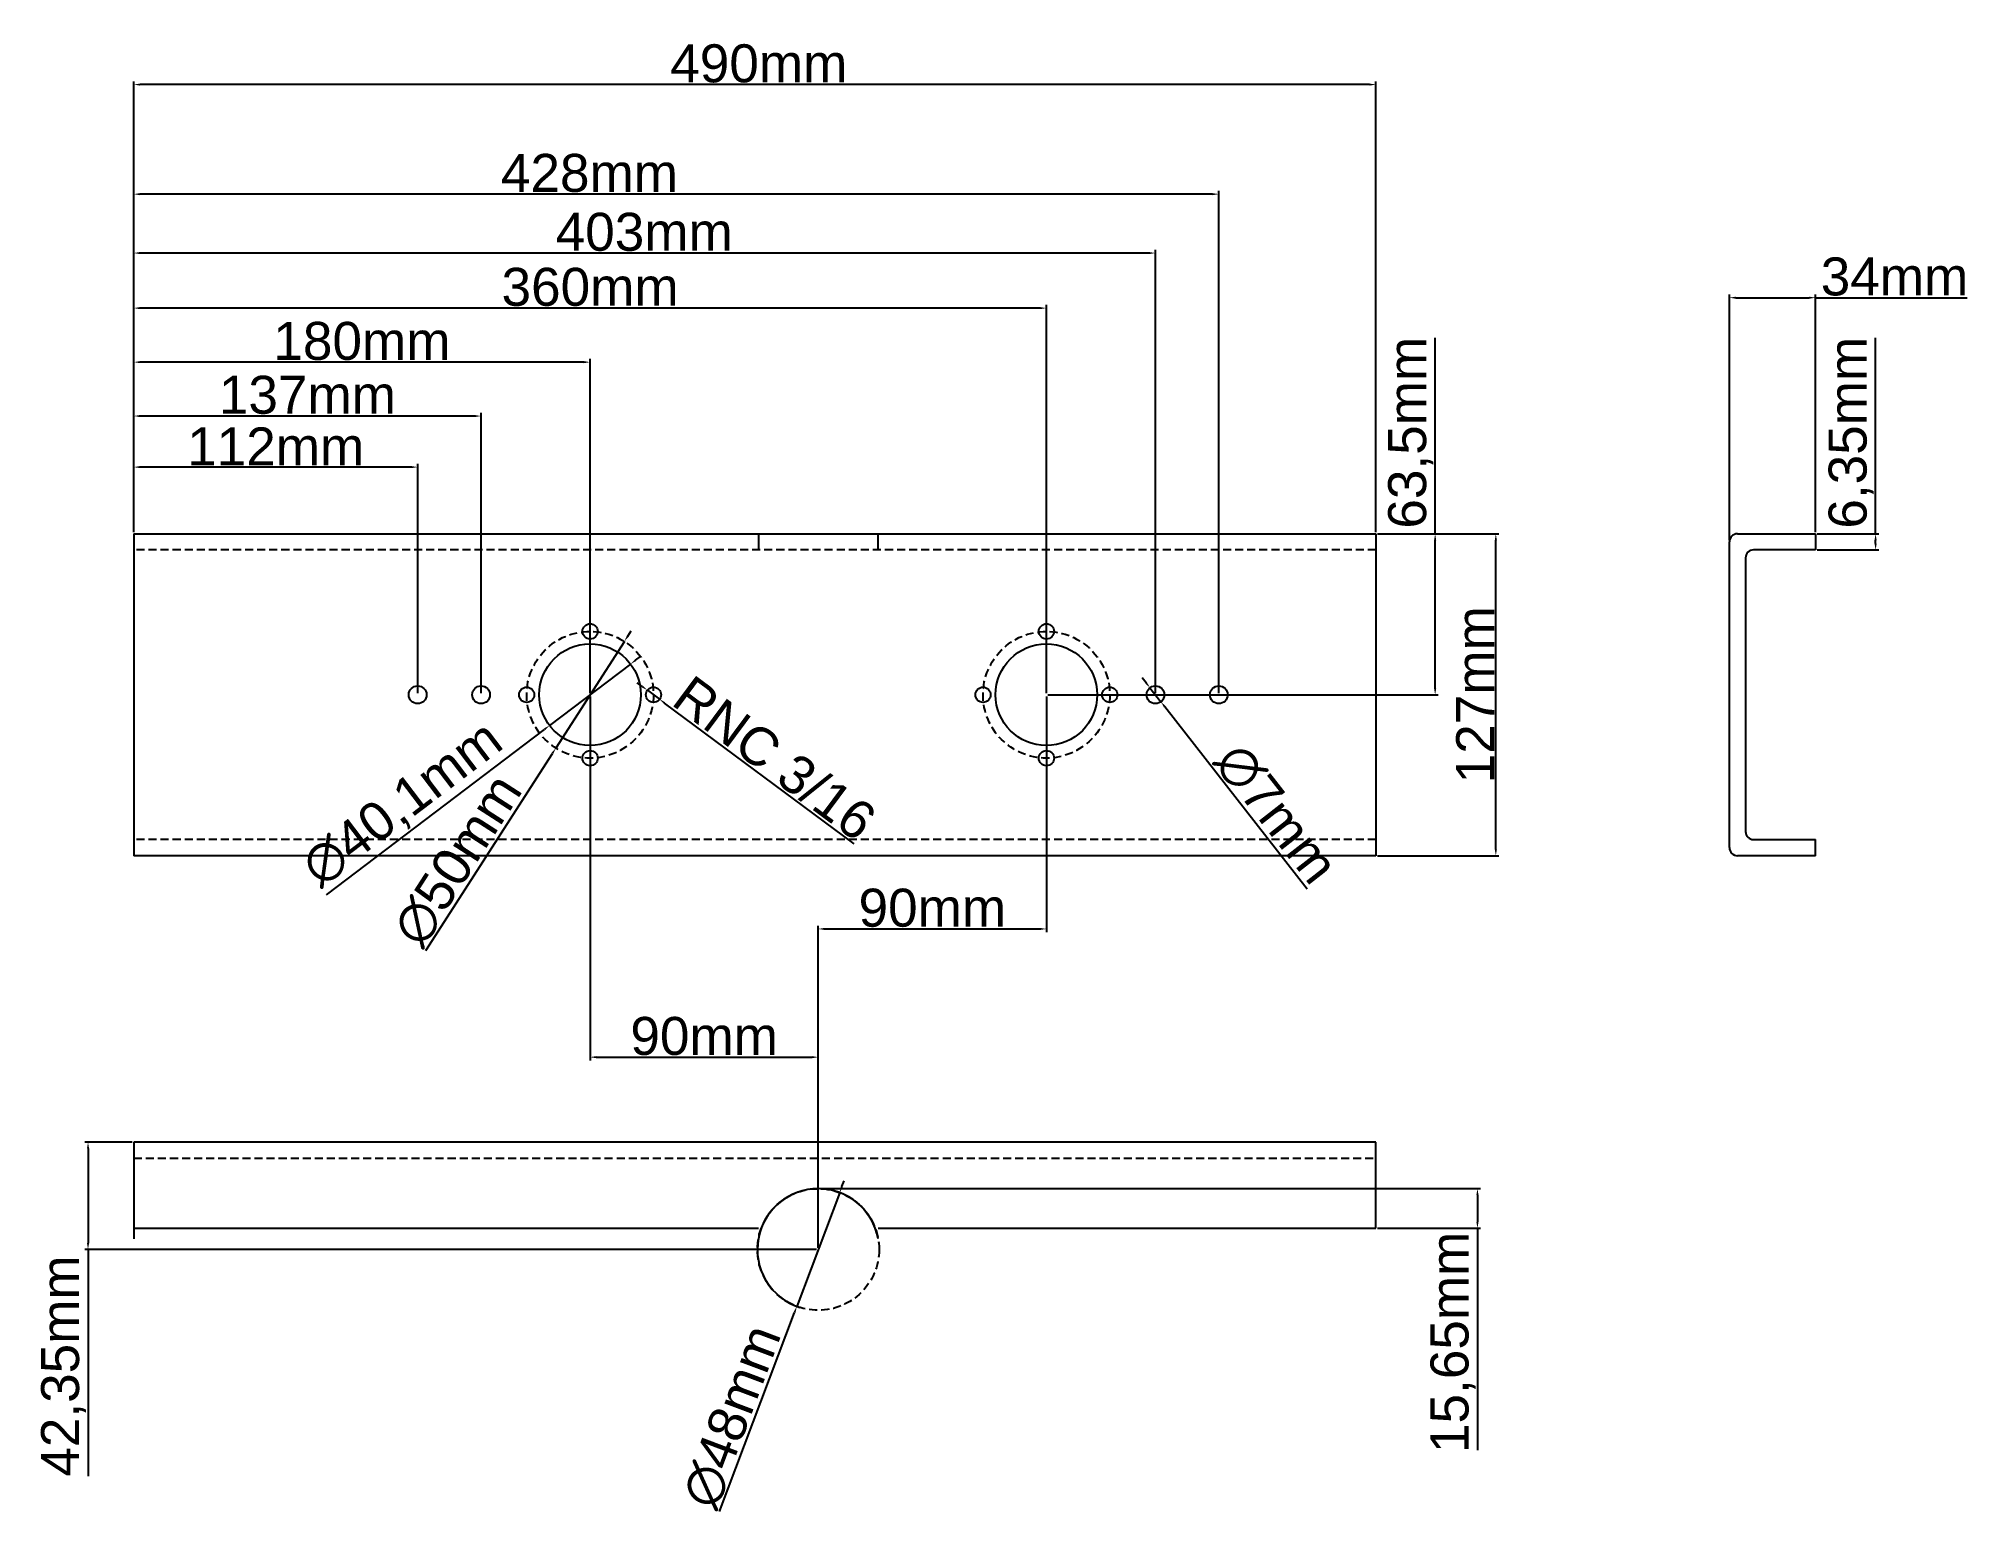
# Model space of a CAD drawing. Header units: centimetres. Extents: x 6534 to 31506, y 42826 to 109107.
# Drawn here: x 27741 to 28504, y 63236 to 63822 of the extents above; entities that cross this region are included whole.
import ezdxf

# ---------------------------------------------------------------- set-up
doc = ezdxf.new("R2010")
doc.units = ezdxf.units.CM
doc.header["$LTSCALE"] = 0.5
doc.linetypes.add('DASHED2', pattern=[9.525, 6.35, -3.175])
doc.styles.get("Standard").update_dxf_attribs({"font": 'arial.ttf'})
doc.dimstyles.new('ISO-25', dxfattribs={"dimtxt": 15, "dimasz": 2.5, "dimexe": 1.25, "dimexo": 0.625, "dimtad": 1, "dimtxsty": 'Standard', "dimcen": 2.5, "dimclrd": 1, "dimclre": 1, "dimadec": 0, "dimazin": 0, "dimtfac": 1, "dimtmove": 0, "dimatfit": 3, "dimfxl": 1, "dimarcsym": 0})

msp = doc.modelspace()

# ---------------------------------------------------------------- blocks, each defined once
blk = doc.blocks.new('*D161')
at = {"color": 1, "lineweight": -2, "transparency": 16777216}
for p, q in [((27778.79, 63626.78), (27778.79, 63738.19)), ((28179.29, 63736.94), (27781.29, 63736.94)), ((28181.79, 63563.28), (28181.79, 63738.19))]:
    blk.add_line(p, q, dxfattribs=at)
at = {"color": 1, "transparency": 16777216}
for points in [[(27781.29, 63737.35), (27781.29, 63736.52), (27778.79, 63736.94)], [(28179.29, 63737.35), (28179.29, 63736.52), (28181.79, 63736.94)]]:
    blk.add_solid(points, dxfattribs=at)
at = {"layer": 'Defpoints', "color": 0, "transparency": 16777216}
for p in [(27778.79, 63736.94), (27778.79, 63626.15), (28181.79, 63562.65)]:
    blk.add_point(p, dxfattribs=at)
at = {"color": 0, "transparency": 16777216, "insert": (27980.14, 63745.22), "char_height": 15, "attachment_point": 5}
blk.add_mtext('403mm', dxfattribs=at)
blk = doc.blocks.new('*D162')
at = {"color": 1, "lineweight": -2, "transparency": 16777216}
for p, q in [((27778.79, 63626.78), (27778.79, 63761.43)), ((28204.29, 63760.18), (27781.29, 63760.18)), ((28206.79, 63563.28), (28206.79, 63761.43))]:
    blk.add_line(p, q, dxfattribs=at)
at = {"color": 1, "transparency": 16777216}
for points in [[(27781.29, 63760.59), (27781.29, 63759.76), (27778.79, 63760.18)], [(28204.29, 63760.59), (28204.29, 63759.76), (28206.79, 63760.18)]]:
    blk.add_solid(points, dxfattribs=at)
at = {"layer": 'Defpoints', "color": 0, "transparency": 16777216}
for p in [(27778.79, 63760.18), (27778.79, 63626.15), (28206.79, 63562.65)]:
    blk.add_point(p, dxfattribs=at)
at = {"color": 0, "transparency": 16777216, "insert": (27958.54, 63768.46), "char_height": 15, "attachment_point": 5}
blk.add_mtext('428mm', dxfattribs=at)
blk = doc.blocks.new('*D163')
at = {"color": 1, "lineweight": -2, "transparency": 16777216}
for p, q in [((27778.79, 63626.78), (27778.79, 63804.67)), ((28266.29, 63803.42), (27781.29, 63803.42)), ((28268.79, 63626.78), (28268.79, 63804.67))]:
    blk.add_line(p, q, dxfattribs=at)
at = {"color": 1, "transparency": 16777216}
for points in [[(27781.29, 63803.83), (27781.29, 63803), (27778.79, 63803.42)], [(28266.29, 63803.83), (28266.29, 63803), (28268.79, 63803.42)]]:
    blk.add_solid(points, dxfattribs=at)
at = {"layer": 'Defpoints', "color": 0, "transparency": 16777216}
for p in [(27778.79, 63803.42), (27778.79, 63626.15), (28268.79, 63626.15)]:
    blk.add_point(p, dxfattribs=at)
at = {"color": 0, "transparency": 16777216, "insert": (28025.34, 63811.7), "char_height": 15, "attachment_point": 5}
blk.add_mtext('490mm', dxfattribs=at)
blk = doc.blocks.new('*D164')
at = {"color": 1, "lineweight": -2, "transparency": 16777216}
for p, q in [((28292.12, 63626.15), (28292.12, 63703.46)), ((28269.41, 63626.15), (28293.37, 63626.15)), ((28292.12, 63565.15), (28292.12, 63623.65)), ((28139.41, 63562.65), (28293.37, 63562.65))]:
    blk.add_line(p, q, dxfattribs=at)
at = {"color": 1, "transparency": 16777216}
for points in [[(28291.7, 63623.65), (28292.54, 63623.65), (28292.12, 63626.15)], [(28291.7, 63565.15), (28292.54, 63565.15), (28292.12, 63562.65)]]:
    blk.add_solid(points, dxfattribs=at)
at = {"layer": 'Defpoints', "color": 0, "transparency": 16777216}
for p in [(28268.79, 63626.15), (28292.12, 63626.15), (28138.79, 63562.65)]:
    blk.add_point(p, dxfattribs=at)
at = {"color": 0, "transparency": 16777216, "insert": (28282.48, 63666.05), "char_height": 15, "attachment_point": 5, "rotation": 90}
blk.add_mtext('63,5mm', dxfattribs=at)
blk = doc.blocks.new('*D160')
at = {"color": 1, "lineweight": -2, "transparency": 16777216}
for p, q in [((28269.41, 63626.15), (28317.31, 63626.15)), ((28316.06, 63501.65), (28316.06, 63623.65)), ((28269.41, 63499.15), (28317.31, 63499.15))]:
    blk.add_line(p, q, dxfattribs=at)
at = {"color": 1, "transparency": 16777216}
for points in [[(28315.65, 63623.65), (28316.48, 63623.65), (28316.06, 63626.15)], [(28315.65, 63501.65), (28316.48, 63501.65), (28316.06, 63499.15)]]:
    blk.add_solid(points, dxfattribs=at)
at = {"layer": 'Defpoints', "color": 0, "transparency": 16777216}
for p in [(28268.79, 63626.15), (28316.06, 63626.15), (28268.79, 63499.15)]:
    blk.add_point(p, dxfattribs=at)
at = {"color": 0, "transparency": 16777216, "insert": (28307.91, 63562.65), "char_height": 15, "attachment_point": 5, "rotation": 90}
blk.add_mtext('127mm', dxfattribs=at)
blk = doc.blocks.new('*D165')
at = {"color": 1, "lineweight": -2, "transparency": 16777216}
for p, q in [((27778.79, 63626.78), (27778.79, 63653.73)), ((27888.29, 63652.48), (27781.29, 63652.48)), ((27890.79, 63563.28), (27890.79, 63653.73))]:
    blk.add_line(p, q, dxfattribs=at)
at = {"color": 1, "transparency": 16777216}
for points in [[(27781.29, 63652.9), (27781.29, 63652.07), (27778.79, 63652.48)], [(27888.29, 63652.9), (27888.29, 63652.07), (27890.79, 63652.48)]]:
    blk.add_solid(points, dxfattribs=at)
at = {"layer": 'Defpoints', "color": 0, "transparency": 16777216}
for p in [(27778.79, 63652.48), (27778.79, 63626.15), (27890.79, 63562.65)]:
    blk.add_point(p, dxfattribs=at)
at = {"color": 0, "transparency": 16777216, "insert": (27834.79, 63660.64), "char_height": 15, "attachment_point": 5}
blk.add_mtext('112mm', dxfattribs=at)
blk = doc.blocks.new('*D166')
at = {"color": 1, "lineweight": -2, "transparency": 16777216}
for p, q in [((27778.79, 63626.78), (27778.79, 63673.88)), ((27913.29, 63672.63), (27781.29, 63672.63)), ((27915.79, 63563.28), (27915.79, 63673.88))]:
    blk.add_line(p, q, dxfattribs=at)
at = {"color": 1, "transparency": 16777216}
for points in [[(27781.29, 63673.04), (27781.29, 63672.21), (27778.79, 63672.63)], [(27913.29, 63673.04), (27913.29, 63672.21), (27915.79, 63672.63)]]:
    blk.add_solid(points, dxfattribs=at)
at = {"layer": 'Defpoints', "color": 0, "transparency": 16777216}
for p in [(27778.79, 63672.63), (27778.79, 63626.15), (27915.79, 63562.65)]:
    blk.add_point(p, dxfattribs=at)
at = {"color": 0, "transparency": 16777216, "insert": (27847.29, 63680.92), "char_height": 15, "attachment_point": 5}
blk.add_mtext('137mm', dxfattribs=at)
blk = doc.blocks.new('*D167')
at = {"color": 1, "lineweight": -2, "transparency": 16777216}
for p, q in [((27778.79, 63626.78), (27778.79, 63695.14)), ((27958.79, 63563.28), (27958.79, 63695.14)), ((27956.29, 63693.89), (27781.29, 63693.89))]:
    blk.add_line(p, q, dxfattribs=at)
at = {"color": 1, "transparency": 16777216}
for points in [[(27781.29, 63694.31), (27781.29, 63693.48), (27778.79, 63693.89)], [(27956.29, 63694.31), (27956.29, 63693.48), (27958.79, 63693.89)]]:
    blk.add_solid(points, dxfattribs=at)
at = {"layer": 'Defpoints', "color": 0, "transparency": 16777216}
for p in [(27778.79, 63693.89), (27778.79, 63626.15), (27958.79, 63562.65)]:
    blk.add_point(p, dxfattribs=at)
at = {"color": 0, "transparency": 16777216, "insert": (27868.79, 63702.18), "char_height": 15, "attachment_point": 5}
blk.add_mtext('180mm', dxfattribs=at)
blk = doc.blocks.new('*D168')
at = {"color": 1, "lineweight": -2, "transparency": 16777216}
for p, q in [((27778.79, 63626.78), (27778.79, 63716.47)), ((28136.29, 63715.22), (27781.29, 63715.22)), ((28138.79, 63563.28), (28138.79, 63716.47))]:
    blk.add_line(p, q, dxfattribs=at)
at = {"color": 1, "transparency": 16777216}
for points in [[(27781.29, 63715.63), (27781.29, 63714.8), (27778.79, 63715.22)], [(28136.29, 63715.63), (28136.29, 63714.8), (28138.79, 63715.22)]]:
    blk.add_solid(points, dxfattribs=at)
at = {"layer": 'Defpoints', "color": 0, "transparency": 16777216}
for p in [(27778.79, 63715.22), (27778.79, 63626.15), (28138.79, 63562.65)]:
    blk.add_point(p, dxfattribs=at)
at = {"color": 0, "transparency": 16777216, "insert": (27958.79, 63723.51), "char_height": 15, "attachment_point": 5}
blk.add_mtext('360mm', dxfattribs=at)
blk = doc.blocks.new('*D169')
at = {"color": 1, "lineweight": -2, "transparency": 16777216}
for p, q in [((28465.86, 63626.15), (28465.86, 63703.46)), ((28442.83, 63626.15), (28467.11, 63626.15)), ((28442.83, 63619.8), (28467.11, 63619.8)), ((28465.86, 63622.3), (28465.86, 63623.65))]:
    blk.add_line(p, q, dxfattribs=at)
at = {"color": 1, "transparency": 16777216}
for points in [[(28465.45, 63623.65), (28466.28, 63623.65), (28465.86, 63626.15)], [(28465.45, 63622.3), (28466.28, 63622.3), (28465.86, 63619.8)]]:
    blk.add_solid(points, dxfattribs=at)
at = {"layer": 'Defpoints', "color": 0, "transparency": 16777216}
for p in [(28442.2, 63626.15), (28465.86, 63626.15), (28442.2, 63619.8)]:
    blk.add_point(p, dxfattribs=at)
at = {"color": 0, "transparency": 16777216, "insert": (28456.22, 63666.05), "char_height": 15, "attachment_point": 5, "rotation": 90}
blk.add_mtext('6,35mm', dxfattribs=at)
blk = doc.blocks.new('*D170')
at = {"color": 1, "lineweight": -2, "transparency": 16777216}
for p, q in [((28408.2, 63623.6), (28408.2, 63720.58)), ((28410.7, 63719.33), (28439.7, 63719.33)), ((28442.2, 63626.78), (28442.2, 63720.58)), ((28442.2, 63719.33), (28501.94, 63719.33))]:
    blk.add_line(p, q, dxfattribs=at)
at = {"color": 1, "transparency": 16777216}
for points in [[(28410.7, 63719.74), (28410.7, 63718.91), (28408.2, 63719.33)], [(28439.7, 63719.74), (28439.7, 63718.91), (28442.2, 63719.33)]]:
    blk.add_solid(points, dxfattribs=at)
at = {"layer": 'Defpoints', "color": 0, "transparency": 16777216}
for p in [(28442.2, 63719.33), (28442.2, 63626.15), (28408.2, 63622.98)]:
    blk.add_point(p, dxfattribs=at)
at = {"color": 0, "transparency": 16777216, "insert": (28473.32, 63727.61), "char_height": 15, "attachment_point": 5}
blk.add_mtext('34mm', dxfattribs=at)
blk = doc.blocks.new('*D342')
at = {"color": 1, "lineweight": -2, "transparency": 16777216}
for p, q in [((27973.65, 63585.78), (27975.01, 63587.89)), ((27972.3, 63583.68), (27945.27, 63541.62)), ((27893.96, 63461.8), (27943.92, 63539.52))]:
    blk.add_line(p, q, dxfattribs=at)
at = {"color": 1, "transparency": 16777216}
for points in [[(27973.3, 63586.01), (27974.01, 63585.56), (27972.3, 63583.68)], [(27943.57, 63539.74), (27944.27, 63539.29), (27945.27, 63541.62)]]:
    blk.add_solid(points, dxfattribs=at)
at = {"layer": 'Defpoints', "color": 0, "transparency": 16777216}
for p in [(27972.3, 63583.68), (27945.27, 63541.62)]:
    blk.add_point(p, dxfattribs=at)
at = {"color": 0, "transparency": 16777216, "insert": (27906.53, 63497.45), "char_height": 15, "attachment_point": 5, "rotation": 57.2683}
blk.add_mtext('∅50mm', dxfattribs=at)
blk = doc.blocks.new('*D343')
at = {"color": 1, "lineweight": -2, "transparency": 16777216}
for p, q in [((27974.75, 63574.78), (27942.82, 63550.53)), ((27976.74, 63576.29), (27978.74, 63577.8)), ((27854.88, 63483.75), (27940.83, 63549.01))]:
    blk.add_line(p, q, dxfattribs=at)
at = {"color": 1, "transparency": 16777216}
for points in [[(27976.49, 63576.62), (27977, 63575.96), (27974.75, 63574.78)], [(27940.57, 63549.35), (27941.08, 63548.68), (27942.82, 63550.53)]]:
    blk.add_solid(points, dxfattribs=at)
at = {"layer": 'Defpoints', "color": 0, "transparency": 16777216}
for p in [(27974.75, 63574.78), (27942.82, 63550.53)]:
    blk.add_point(p, dxfattribs=at)
at = {"color": 0, "transparency": 16777216, "insert": (27885.16, 63519.15), "char_height": 15, "attachment_point": 5, "rotation": 37.21225}
blk.add_mtext('∅40,1mm', dxfattribs=at)
blk = doc.blocks.new('*D344')
at = {"color": 1, "lineweight": -2, "transparency": 16777216}
for p, q in [((27979.37, 63565.93), (27977.36, 63567.42)), ((27981.38, 63564.44), (27986.19, 63560.86)), ((28062.97, 63503.82), (27988.2, 63559.37))]:
    blk.add_line(p, q, dxfattribs=at)
at = {"color": 1, "transparency": 16777216}
for points in [[(27979.62, 63566.27), (27979.12, 63565.6), (27981.38, 63564.44)], [(27988.45, 63559.7), (27987.95, 63559.04), (27986.19, 63560.86)]]:
    blk.add_solid(points, dxfattribs=at)
at = {"layer": 'Defpoints', "color": 0, "transparency": 16777216}
for p in [(27981.38, 63564.44), (27986.19, 63560.86)]:
    blk.add_point(p, dxfattribs=at)
at = {"color": 0, "transparency": 16777216, "insert": (28031.59, 63537.58), "char_height": 15, "attachment_point": 5, "rotation": 323.38565}
blk.add_mtext('RNC 3/16', dxfattribs=at)
blk = doc.blocks.new('*D345')
at = {"color": 1, "lineweight": -2, "transparency": 16777216}
for p, q in [((28178.09, 63567.38), (28176.56, 63569.35)), ((28179.63, 63565.41), (28183.94, 63559.89)), ((28241.66, 63485.95), (28185.48, 63557.92))]:
    blk.add_line(p, q, dxfattribs=at)
at = {"color": 1, "transparency": 16777216}
for points in [[(28178.42, 63567.64), (28177.76, 63567.12), (28179.63, 63565.41)], [(28185.81, 63558.18), (28185.15, 63557.66), (28183.94, 63559.89)]]:
    blk.add_solid(points, dxfattribs=at)
at = {"layer": 'Defpoints', "color": 0, "transparency": 16777216}
for p in [(28179.63, 63565.41), (28183.94, 63559.89)]:
    blk.add_point(p, dxfattribs=at)
at = {"color": 0, "transparency": 16777216, "insert": (28229.47, 63515.71), "char_height": 15, "attachment_point": 5, "rotation": 307.97416}
blk.add_mtext('∅7mm', dxfattribs=at)
blk = doc.blocks.new('*D416')
at = {"color": 1, "lineweight": -2, "transparency": 16777216}
for p, q in [((27958.79, 63562.03), (27958.79, 63418.4)), ((28048.79, 63344.39), (28048.79, 63420.9)), ((27961.29, 63419.65), (28046.29, 63419.65))]:
    blk.add_line(p, q, dxfattribs=at)
at = {"color": 1, "transparency": 16777216}
for points in [[(27961.29, 63420.07), (27961.29, 63419.23), (27958.79, 63419.65)], [(28046.29, 63420.07), (28046.29, 63419.23), (28048.79, 63419.65)]]:
    blk.add_solid(points, dxfattribs=at)
at = {"layer": 'Defpoints', "color": 0, "transparency": 16777216}
for p in [(27958.79, 63562.65), (28048.79, 63419.65), (28048.79, 63343.77)]:
    blk.add_point(p, dxfattribs=at)
at = {"color": 0, "transparency": 16777216, "insert": (28003.79, 63427.93), "char_height": 15, "attachment_point": 5}
blk.add_mtext('90mm', dxfattribs=at)
blk = doc.blocks.new('*D417')
at = {"color": 1, "lineweight": -2, "transparency": 16777216}
for p, q in [((28138.79, 63562.03), (28138.79, 63468.99)), ((28048.79, 63344.39), (28048.79, 63471.49)), ((28051.29, 63470.24), (28136.29, 63470.24))]:
    blk.add_line(p, q, dxfattribs=at)
at = {"color": 1, "transparency": 16777216}
for points in [[(28051.29, 63470.66), (28051.29, 63469.83), (28048.79, 63470.24)], [(28136.29, 63470.66), (28136.29, 63469.83), (28138.79, 63470.24)]]:
    blk.add_solid(points, dxfattribs=at)
at = {"layer": 'Defpoints', "color": 0, "transparency": 16777216}
for p in [(28138.79, 63562.65), (28138.79, 63470.24), (28048.79, 63343.77)]:
    blk.add_point(p, dxfattribs=at)
at = {"color": 0, "transparency": 16777216, "insert": (28093.79, 63478.53), "char_height": 15, "attachment_point": 5}
blk.add_mtext('90mm', dxfattribs=at)
blk = doc.blocks.new('*D418')
at = {"color": 1, "lineweight": -2, "transparency": 16777216}
for p, q in [((28049.41, 63367.77), (28310.07, 63367.77)), ((28308.82, 63365.27), (28308.82, 63354.62)), ((28269.41, 63352.12), (28310.07, 63352.12)), ((28308.82, 63352.12), (28308.82, 63264.65))]:
    blk.add_line(p, q, dxfattribs=at)
at = {"color": 1, "transparency": 16777216}
for points in [[(28308.4, 63365.27), (28309.23, 63365.27), (28308.82, 63367.77)], [(28308.4, 63354.62), (28309.23, 63354.62), (28308.82, 63352.12)]]:
    blk.add_solid(points, dxfattribs=at)
at = {"layer": 'Defpoints', "color": 0, "transparency": 16777216}
for p in [(28048.79, 63367.77), (28268.79, 63352.12), (28308.82, 63352.12)]:
    blk.add_point(p, dxfattribs=at)
at = {"color": 0, "transparency": 16777216, "insert": (28299.18, 63307.13), "char_height": 15, "attachment_point": 5, "rotation": 90}
blk.add_mtext('15,65mm', dxfattribs=at)
blk = doc.blocks.new('*D419')
at = {"color": 1, "lineweight": -2, "transparency": 16777216}
for p, q in [((28058.12, 63368.57), (28059, 63370.91)), ((28057.24, 63366.23), (28040.33, 63321.31)), ((28009.88, 63240.41), (28039.45, 63318.97))]:
    blk.add_line(p, q, dxfattribs=at)
blk.add_arc((28048.79, 63343.77), 24, 169.22318, 252.35741, dxfattribs=at)
at = {"color": 1, "transparency": 16777216}
for points in [[(28057.73, 63368.72), (28058.51, 63368.42), (28057.24, 63366.23)], [(28039.06, 63319.11), (28039.84, 63318.82), (28040.33, 63321.31)]]:
    blk.add_solid(points, dxfattribs=at)
at = {"layer": 'Defpoints', "color": 0, "transparency": 16777216}
for p in [(28057.24, 63366.23), (28040.33, 63321.31)]:
    blk.add_point(p, dxfattribs=at)
at = {"color": 0, "transparency": 16777216, "insert": (28014.69, 63277.9), "char_height": 15, "attachment_point": 5, "rotation": 69.37325}
blk.add_mtext('∅48mm', dxfattribs=at)
blk = doc.blocks.new('*D420')
at = {"color": 1, "lineweight": -2, "transparency": 16777216}
for p, q in [((27778.16, 63386.12), (27759.51, 63386.12)), ((27760.76, 63383.62), (27760.76, 63346.27)), ((28048.16, 63343.77), (27759.51, 63343.77)), ((27760.76, 63343.77), (27760.76, 63254.29))]:
    blk.add_line(p, q, dxfattribs=at)
at = {"color": 1, "transparency": 16777216}
for points in [[(27760.34, 63383.62), (27761.18, 63383.62), (27760.76, 63386.12)], [(27760.34, 63346.27), (27761.18, 63346.27), (27760.76, 63343.77)]]:
    blk.add_solid(points, dxfattribs=at)
at = {"layer": 'Defpoints', "color": 0, "transparency": 16777216}
for p in [(27778.79, 63386.12), (27760.76, 63343.77), (28048.79, 63343.77)]:
    blk.add_point(p, dxfattribs=at)
at = {"color": 0, "transparency": 16777216, "insert": (27751.12, 63297.78), "char_height": 15, "attachment_point": 5, "rotation": 90}
blk.add_mtext('42,35mm', dxfattribs=at)

# ---------------------------------------------------------------- dimensions: what is measured, and where the dimension line sits
for base, p1, picture, middle in [((27778.785, 63803.416), (28268.785, 63626.151), '*D163', (28025.335, 63803.416)), ((27778.785, 63760.175), (28206.785, 63562.651), '*D162', (27958.537, 63760.175)), ((27778.785, 63736.936), (28181.785, 63562.651), '*D161', (27980.135, 63736.936))]:
    dim = msp.add_linear_dim(base=base, p1=p1, p2=(27778.785, 63626.151), dimstyle='ISO-25', override={"dimpost": 'mm'})
    dim.commit()
    dim.dimension.update_dxf_attribs({"geometry": picture, "text_midpoint": middle, "dimtype": 160})
for base, p1, p2, picture, middle in [((27778.785, 63715.218), (28138.785, 63562.651), (27778.785, 63626.151), '*D168', (27958.785, 63723.506)), ((28442.202, 63719.326), (28408.202, 63622.976), (28442.202, 63626.151), '*D170', (28473.322, 63727.615)), ((27778.785, 63693.893), (27958.785, 63562.651), (27778.785, 63626.151), '*D167', (27868.785, 63702.176)), ((27778.785, 63672.628), (27915.785, 63562.651), (27778.785, 63626.151), '*D166', (27847.285, 63680.916)), ((27778.785, 63652.482), (27890.785, 63562.651), (27778.785, 63626.151), '*D165', (27834.785, 63660.638)), ((28048.785, 63419.651), (27958.785, 63562.651), (28048.785, 63343.769), '*D416', (28003.785, 63427.935)), ((28138.785, 63470.242), (28048.785, 63343.769), (28138.785, 63562.651), '*D417', (28093.785, 63478.526))]:
    dim = msp.add_linear_dim(base=base, p1=p1, p2=p2, dimstyle='ISO-25', override={"dimpost": 'mm'})
    dim.commit()
    dim.dimension.update_dxf_attribs({"geometry": picture, "text_midpoint": middle})
for base, p1, p2, angle, picture, middle in [((28292.121, 63626.151), (28138.785, 63562.651), (28268.785, 63626.151), 90, '*D164', (28282.482, 63666.054)), ((28465.864, 63626.151), (28442.202, 63619.801), (28442.202, 63626.151), 90, '*D169', (28456.225, 63666.054)), ((28316.062, 63626.151), (28268.785, 63499.151), (28268.785, 63626.151), 90, '*D160', (28307.906, 63562.651)), ((27760.761, 63343.769), (27778.785, 63386.119), (28048.785, 63343.769), 270, '*D420', (27751.121, 63297.777)), ((28308.817, 63352.119), (28048.785, 63367.769), (28268.785, 63352.119), 270, '*D418', (28299.177, 63307.135))]:
    dim = msp.add_linear_dim(base=base, p1=p1, p2=p2, angle=angle, dimstyle='ISO-25', override={"dimpost": 'mm'})
    dim.commit()
    dim.dimension.update_dxf_attribs({"geometry": picture, "text_midpoint": middle})
for p1, p2, picture, middle in [((27972.303, 63583.681), (27945.268, 63541.621), '*D342', (27913.851, 63492.744)), ((27974.753, 63574.776), (27942.817, 63550.525), '*D343', (27891.134, 63511.278)), ((28179.632, 63565.41), (28183.939, 63559.892), '*D345', (28222.608, 63510.352)), ((28057.24, 63366.23), (28040.331, 63321.307), '*D419', (28022.838, 63274.835))]:
    dim = msp.add_diameter_dim_2p(p1=p1, p2=p2, dimstyle='ISO-25', override={"dimpost": 'mm'})
    dim.commit()
    dim.dimension.update_dxf_attribs({"geometry": picture, "text_midpoint": middle, "dimtype": 163})
dim = msp.add_diameter_dim_2p(p1=(27981.377, 63564.44), p2=(27986.193, 63560.862), text='RNC 3/16', dimstyle='ISO-25', override={"dimpost": 'mm'})
dim.commit()
dim.dimension.update_dxf_attribs({"geometry": '*D344', "text_midpoint": (28031.588, 63537.579)})

# ---------------------------------------------------------------- linework, layer by layer
for p, q in [((27778.785, 63626.151), (27778.785, 63499.151)), ((27778.785, 63626.151), (27798.785, 63626.151)), ((27781.885, 63626.151), (28268.785, 63626.151)), ((28268.785, 63626.151), (28268.785, 63499.151)), ((28411.377, 63626.151), (28442.202, 63626.151)), ((28442.202, 63626.151), (28442.202, 63619.801)), ((27778.785, 63619.401), (27778.785, 63569.401)), ((28408.202, 63502.326), (28408.202, 63622.976)), ((28442.202, 63619.801), (28417.727, 63619.801)), ((28414.552, 63616.626), (28414.552, 63508.676)), ((28417.727, 63505.501), (28442.202, 63505.501)), ((28442.202, 63499.151), (28442.202, 63505.501)), ((28268.785, 63499.151), (27778.785, 63499.151)), ((28442.202, 63499.151), (28411.377, 63499.151)), ((28268.785, 63386.119), (27778.785, 63386.119)), ((27778.785, 63386.119), (27778.785, 63348.019)), ((27778.785, 63386.119), (27778.785, 63379.769)), ((28268.785, 63352.119), (28268.785, 63386.119)), ((27778.785, 63352.119), (28025.165, 63352.119)), ((28072.406, 63352.119), (28268.785, 63352.119))]:
    msp.add_line(p, q)
at = {"color": 5}
for p, q in [((28025.335, 63619.801), (28025.335, 63626.151)), ((28072.406, 63619.801), (28072.406, 63626.151))]:
    msp.add_line(p, q, dxfattribs=at)
at = {"linetype": 'DASHED2'}
for p, q in [((28268.785, 63619.801), (27778.785, 63619.801)), ((28268.785, 63505.501), (27778.785, 63505.501)), ((27778.785, 63379.769), (28268.785, 63379.769))]:
    msp.add_line(p, q, dxfattribs=at)
at = {"color": 3}
for centre in [(27958.785, 63587.651), (28138.785, 63587.651), (27933.785, 63562.651), (27983.785, 63562.651), (28113.785, 63562.651), (28163.785, 63562.651), (27958.785, 63537.651), (28138.785, 63537.651)]:
    msp.add_circle(centre, 3, dxfattribs=at)
at = {"linetype": 'DASHED2'}
for centre, radius in [((27958.785, 63562.651), 25), ((28138.785, 63562.651), 25), ((28048.785, 63343.769), 24)]:
    msp.add_circle(centre, radius, dxfattribs=at)
for centre, radius in [((27958.785, 63562.651), 20.05), ((28138.785, 63562.651), 20.05), ((27890.785, 63562.651), 3.5), ((27915.785, 63562.651), 3.5), ((28181.785, 63562.651), 3.5), ((28206.785, 63562.651), 3.5)]:
    msp.add_circle(centre, radius)
for centre, radius, start, end in [((28411.377, 63622.976), 3.175, 90, 180), ((28417.727, 63616.626), 3.175, 90, 180), ((28417.727, 63508.676), 3.175, 180, 270), ((28411.377, 63502.326), 3.175, 180, 270), ((28048.785, 63343.769), 24, 10.199918, 169.800082)]:
    msp.add_arc(centre, radius, start, end)
at = {"color": 5}
msp.add_arc((28048.785, 63343.769), 24, 12.268899, 167.731101, dxfattribs=at)

msp.set_redraw_order([(e.dxf.handle, doc.entitydb.next_handle()) for e in msp.query("TEXT MTEXT ATTDEF DIMENSION ARC_DIMENSION")])  # texts and dimensions are drawn at this point

doc.saveas('drawing.dxf')
